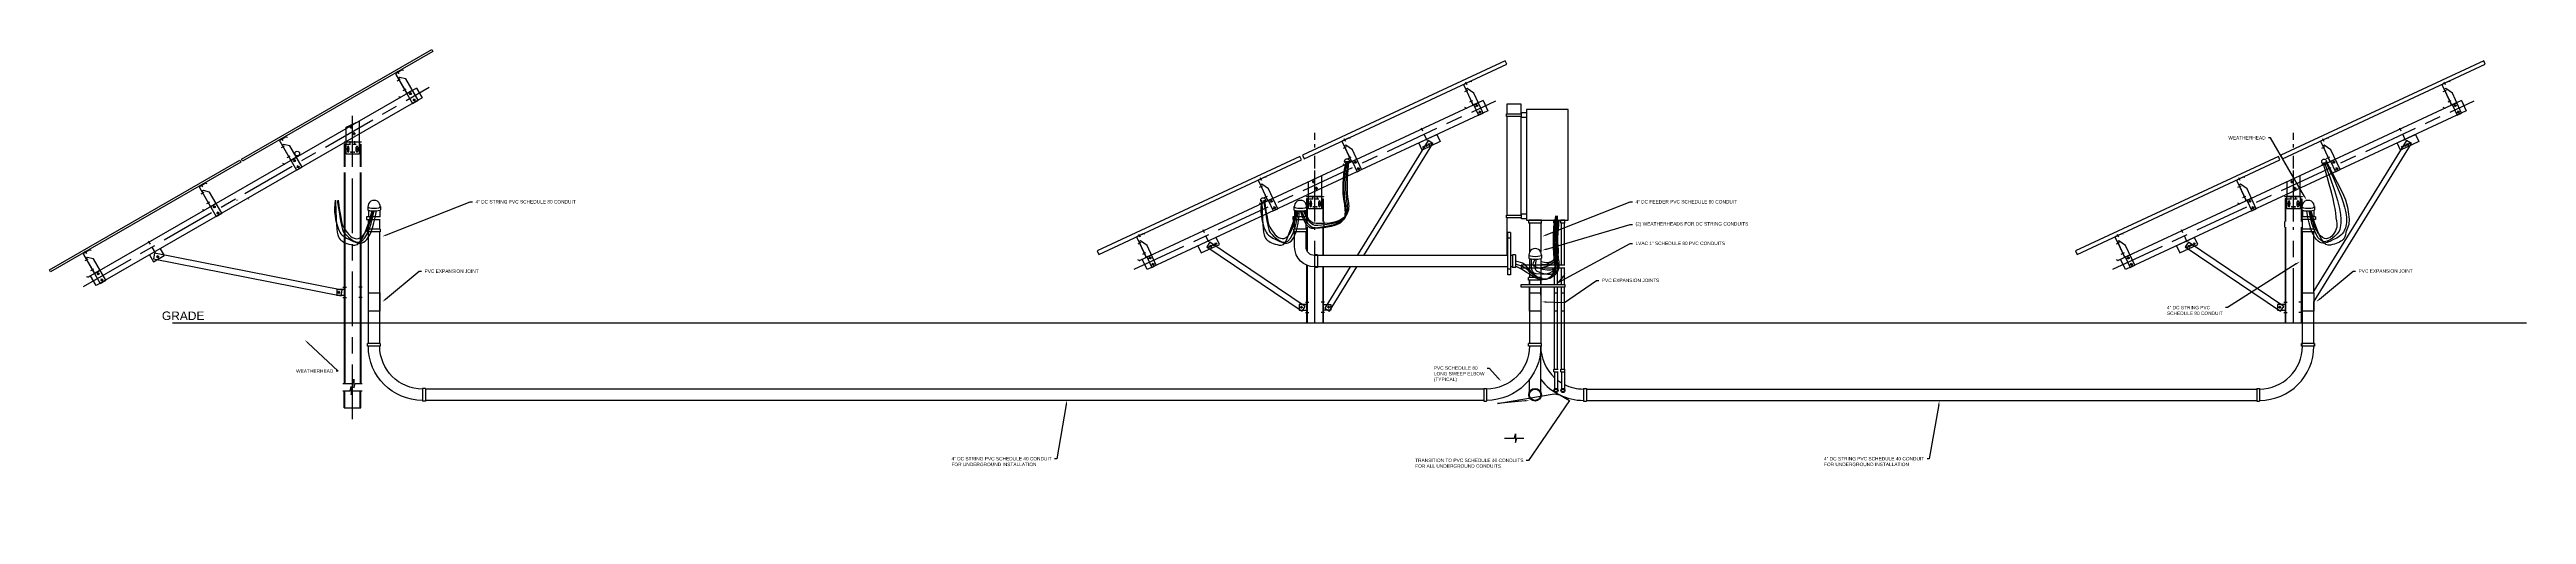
# Model space of a CAD drawing. Extents: x -272 to 283, y -41 to 246.
# Drawn here: x 56.6 to 129, y 48.5 to 62.1 of the extents above; entities that cross this region are included whole.
import ezdxf
from ezdxf import colors
from ezdxf.entities.mleader import LeaderData, LeaderLine
from ezdxf.math import Vec2, Vec3

# ---------------------------------------------------------------- set-up
doc = ezdxf.new("R2010")
doc.units = 0
doc.header["$MEASUREMENT"] = 0
for name, pattern in [('Center001', [0.034, 0.02, -0.004, 0.006, -0.004]), ('Center002', [0.068, 0.04, -0.008, 0.012, -0.008]), ('Center005', [0.17, 0.1, -0.02, 0.03, -0.02]), ('Center040', [1.36, 0.8, -0.16, 0.24, -0.16]), ('Dash005', [0.08, 0.05, -0.03]), ('Dash010', [0.16, 0.1, -0.06])]:
    doc.linetypes.add(name, pattern=pattern)
for name, color, linetype in [('CONDUIT', 4, 'Continuous'), ('E-ANNO-NOTE', 3, 'Continuous'), ('G-ANNO-TEXT', 1, 'Continuous'), ('GEN-001', 1, 'Continuous'), ('MODS', 2, 'Continuous'), ('MODULE', 3, 'Continuous'), ('RACK', 2, 'Continuous'), ('TEXT', 4, 'Continuous'), ('WIRE', 3, 'Continuous')]:
    doc.layers.add(name, color=color, linetype=linetype)
doc.styles.add('NEI-A', font='arial.ttf')

msp = doc.modelspace()

# ---------------------------------------------------------------- linework, layer by layer
at = {"layer": 'CONDUIT', "ltscale": 2}
for p, q in [((94.36138, 59.39244), (94.6255, 58.82602)), ((94.53902, 59.49826), (94.37145, 59.42013)), ((94.59417, 59.48468), (94.55495, 59.49896)), ((94.43193, 58.7195), (94.39271, 58.73378)), ((94.61543, 58.79834), (94.44786, 58.7202)), ((100.18412, 53.49113), (99.80913, 53.49113)), ((100.18412, 53.4078), (99.80913, 53.4078)), ((122.77365, 53.49113), (122.39866, 53.49113)), ((122.77365, 53.4078), (122.39866, 53.4078))]:
    msp.add_line(p, q, dxfattribs=at)
for points in [[(65.88147, 57.49467, -0.00654355), (65.8895, 57.49952, -0.00654355)], [(66.25173, 57.49952, -0.00654355), (66.25975, 57.49467)], [(92.9511, 57.49467, -0.00654355), (92.95913, 57.49952, -0.00654355)], [(93.32135, 57.49952, -0.00654355), (93.32938, 57.49467)], [(122.7702, 57.49952, -0.00654355), (122.77823, 57.49467)], [(99.20142, 55.73119), (93.55396, 55.73119, -0.41421356), (92.97065, 56.3145)], [(99.20142, 56.06451), (93.55396, 56.06451, -0.41421356), (93.30397, 56.3145)], [(99.81042, 56.08321, -0.00654355), (99.81844, 56.08806, -0.00654355)], [(100.18067, 56.08806, -0.00654355), (100.1887, 56.08321)], [(67.48429, 51.82453, -0.41421356), (65.90102, 53.4078)], [(67.48429, 52.15785, -0.41421356), (66.23434, 53.4078)], [(99.82996, 53.4078, -0.41421356), (98.58001, 52.15785)], [(100.16328, 53.4078, -0.41421356), (98.58001, 51.82453)]]:
    msp.add_lwpolyline(points, format="xyb", dxfattribs=at)
for points in [[(65.88147, 57.49467), (65.88147, 57.39489)], [(65.90102, 57.38757), (65.90102, 57.19171)], [(66.23434, 57.38572), (66.23434, 57.19172)], [(66.25975, 57.49467), (66.25975, 57.3949)], [(92.9511, 57.49467), (92.9511, 57.39489)], [(92.97065, 57.38757), (92.97065, 57.19171)], [(93.30397, 57.38572), (93.30397, 57.19172)], [(93.32938, 57.49467), (93.32938, 57.3949)], [(122.4195, 57.38757), (122.4195, 57.19171)], [(122.75282, 57.38572), (122.75282, 57.19172)], [(122.77823, 57.49467), (122.77823, 57.3949)], [(65.88019, 56.75199), (65.88019, 56.83532)], [(66.251, 56.83532), (65.88019, 56.83532)], [(66.251, 56.75199), (65.88019, 56.75199)], [(65.90102, 56.83532), (65.90102, 57.11497)], [(65.90102, 53.49113), (65.90102, 56.75199)], [(66.23434, 56.83532), (66.23434, 57.11499)], [(66.23434, 53.49113), (66.23434, 56.75199)], [(66.251, 56.83532), (66.251, 56.75199)], [(92.94981, 56.75199), (92.94981, 56.83532)], [(93.32063, 56.83532), (92.94981, 56.83532)], [(93.32063, 56.75199), (92.94981, 56.75199)], [(92.97065, 56.83532), (92.97065, 57.11497)], [(93.30397, 56.83532), (93.30397, 57.11499)], [(93.32063, 56.83532), (93.32063, 56.75199)], [(99.81121, 57.01401), (99.81121, 57.09734)], [(100.18203, 57.09734), (99.81121, 57.09734)], [(100.18203, 57.01401), (99.81121, 57.01401)], [(99.82996, 57.01401), (99.82996, 56.14696)], [(100.16328, 57.01401), (100.16328, 56.16079)], [(100.18203, 57.01401), (100.18203, 57.09734)], [(100.6671, 57.09734), (100.54627, 57.09734)], [(100.54627, 57.01401), (100.54627, 57.09734)], [(100.6671, 57.01401), (100.54627, 57.01401)], [(100.6671, 57.01401), (100.6671, 57.09734)], [(100.75043, 57.01401), (100.75043, 57.09734)], [(100.87126, 57.09734), (100.75043, 57.09734)], [(100.87126, 57.01401), (100.75043, 57.01401)], [(100.87126, 57.01401), (100.87126, 57.09734)], [(122.76948, 56.83532), (122.39866, 56.83532)], [(122.76948, 56.75199), (122.39866, 56.75199)], [(122.4195, 56.83532), (122.4195, 57.11497)], [(122.75282, 56.83532), (122.75282, 57.11499)], [(122.76948, 56.83532), (122.76948, 56.75199)], [(93.63729, 56.08118), (93.55396, 56.08118)], [(93.55396, 56.08118), (93.55396, 55.71036)], [(93.63729, 56.08118), (93.63729, 55.71036)], [(99.34104, 56.06451), (99.27815, 56.06451)], [(99.42437, 56.08118), (99.34104, 56.08118)], [(99.34104, 56.08118), (99.34104, 55.71036)], [(99.42437, 56.08118), (99.42437, 55.71036)], [(99.81042, 56.08321), (99.81042, 55.98342)], [(99.82996, 55.97611), (99.82996, 55.42385)], [(100.16328, 55.97426), (100.16328, 55.42385)], [(100.1887, 56.08321), (100.1887, 55.98343)], [(93.63729, 55.71036), (93.55396, 55.71036)], [(99.34104, 55.73119), (99.27815, 55.73119)], [(99.42437, 55.71036), (99.34104, 55.71036)], [(99.80913, 55.34052), (99.80913, 55.42385)], [(100.17995, 55.42385), (99.80913, 55.42385)], [(100.17995, 55.34052), (99.80913, 55.34052)], [(99.82996, 55.34052), (99.82996, 55.21411)], [(99.82996, 55.13738), (99.82996, 53.49113)], [(100.16328, 55.34052), (100.16328, 55.21411)], [(100.16328, 55.13738), (100.16328, 53.49113)], [(100.17995, 55.42385), (100.17995, 55.34052)], [(65.88019, 53.4078), (65.88019, 53.49113)], [(66.251, 53.49113), (65.88019, 53.49113)], [(66.251, 53.4078), (65.88019, 53.4078)], [(66.251, 53.49113), (66.251, 53.4078)], [(99.80913, 53.4078), (99.80913, 53.49113)], [(100.18412, 53.4078), (100.18412, 53.49113)], [(122.39866, 53.4078), (122.39866, 53.49113)], [(122.40283, 53.49113), (122.40283, 53.4078)], [(122.76948, 53.49113), (122.76948, 53.4078)], [(122.77365, 53.4078), (122.77365, 53.49113)], [(67.56762, 52.17452), (67.48429, 52.17452)], [(67.48429, 52.17452), (67.48429, 51.8037)], [(67.56762, 52.17452), (67.56762, 51.8037)], [(98.49668, 52.15785), (67.56762, 52.15785)], [(98.49668, 52.17452), (98.58001, 52.17452)], [(98.49668, 52.17452), (98.49668, 51.8037)], [(98.58001, 52.17452), (98.58001, 51.8037)], [(100.54627, 52.65783), (100.54627, 52.74116)], [(100.75043, 52.65783), (100.75043, 52.74116)], [(100.87126, 52.65783), (100.87126, 52.74116)], [(101.41308, 52.17452), (101.49641, 52.17452)], [(101.41308, 52.17452), (101.41308, 51.8037)], [(101.49641, 52.17452), (101.49641, 51.8037)], [(121.08622, 52.17452), (121.16955, 52.17452)], [(121.08622, 52.17452), (121.08622, 51.8037)], [(121.16955, 52.17452), (121.16955, 51.8037)], [(67.56762, 51.8037), (67.48429, 51.8037)], [(98.49668, 51.82453), (67.56762, 51.82453)], [(98.49668, 51.8037), (98.58001, 51.8037)], [(101.41308, 51.8037), (101.49641, 51.8037)], [(121.08622, 51.8037), (121.16955, 51.8037)]]:
    msp.add_lwpolyline(points, dxfattribs=at)
at = {"layer": 'CONDUIT', "linetype": 'ByBlock', "ltscale": 2, "flags": 128}
for points in [[(92.97065, 56.3145), (92.97065, 56.75199)], [(93.30397, 56.3145), (93.30397, 56.75199)], [(100.56502, 55.78025), (100.56502, 57.01401)], [(100.64835, 55.78025), (100.64835, 57.01401)], [(100.76918, 55.78024), (100.76918, 57.01401)], [(100.85251, 55.78024), (100.85251, 57.01401)], [(122.4195, 54.63465), (122.4195, 56.75199)], [(122.75282, 54.9747), (122.75282, 56.75199)], [(99.82996, 55.21411), (99.82996, 55.34052)], [(99.82996, 54.90304), (99.82996, 55.13738)], [(100.16328, 55.21411), (100.16328, 55.34052)], [(100.16328, 54.90304), (100.16328, 55.13738)], [(100.56502, 55.21411), (100.56502, 55.70351)], [(100.56502, 52.74116), (100.56502, 55.13738)], [(100.64835, 55.21411), (100.64835, 55.70351)], [(100.64835, 52.74116), (100.64835, 55.13738)], [(100.76918, 55.21411), (100.76918, 55.70351)], [(100.76918, 52.74116), (100.76918, 55.13738)], [(100.85251, 55.21411), (100.85251, 55.70351)], [(100.85251, 52.74116), (100.85251, 55.13738)], [(122.4195, 53.49113), (122.4195, 54.46799)], [(122.75282, 53.49113), (122.75282, 54.71176)], [(100.16314, 52.07448), (100.16328, 53.4078)], [(99.83397, 52.0745), (99.83397, 52.4412)], [(100.54627, 52.74116), (100.6671, 52.74116)], [(100.54627, 52.65783), (100.6671, 52.65783)], [(100.56502, 52.65783), (100.56502, 52.15994)], [(100.64835, 52.65783), (100.64835, 52.15994)], [(100.75043, 52.74116), (100.87126, 52.74116)], [(100.75043, 52.65783), (100.87126, 52.65783)], [(100.76918, 52.65783), (100.76918, 52.15994)], [(100.85251, 52.65783), (100.85251, 52.15994)], [(101.49641, 52.15785), (121.08622, 52.15785)], [(101.49641, 51.82453), (121.08622, 51.82453)]]:
    msp.add_lwpolyline(points, dxfattribs=at)
at = {"layer": 'CONDUIT', "linetype": 'ByBlock', "ltscale": 2}
for points in [[(65.90083, 54.97072), (66.23415, 54.97072), (66.23434, 54.43078), (65.90102, 54.43078)], [(99.82978, 54.9747), (100.1631, 54.9747), (100.16328, 54.43477), (99.82996, 54.43477)], [(122.41931, 54.9747), (122.75263, 54.9747), (122.75282, 54.43477), (122.4195, 54.43477)]]:
    msp.add_lwpolyline(points, close=True, dxfattribs=at)
for points in [[(100.56502, 54.9747), (100.64835, 54.9747)], [(100.64835, 54.43477), (100.56502, 54.43477)], [(100.76918, 54.9747), (100.85251, 54.9747)], [(100.85251, 54.43477), (100.76918, 54.43477)]]:
    msp.add_lwpolyline(points, dxfattribs=at)
at = {"layer": 'CONDUIT', "linetype": 'ByBlock', "ltscale": 2, "flags": 128}
for points in [[(100.16313, 53.38563), (100.16313, 53.4078, 0.2092558), (100.56502, 52.48956, 0.2092558)], [(121.16955, 52.15785, 0.41421356), (122.4195, 53.4078)], [(121.16955, 51.82453, 0.41421356), (122.75282, 53.4078)], [(100.16318, 52.43595, 0.23148168), (101.41308, 51.82453)], [(100.64835, 52.41908, 0.02930122), (100.76918, 52.33646, 0.02930122)], [(100.85251, 52.2906, 0.11679012), (101.41308, 52.15785)]]:
    msp.add_lwpolyline(points, format="xyb", dxfattribs=at)
at = {"layer": 'CONDUIT', "ltscale": 2}
for centre in [(63.82287, 59.04515), (94.50004, 58.82521), (123.05469, 58.81392), (92.04883, 57.68218)]:
    msp.add_circle(centre, 0.07017, dxfattribs=at)
at = {"layer": 'CONDUIT', "linetype": 'ByBlock', "ltscale": 2}
for centre, radius in [((99.99855, 51.98911), 0.18541), ((99.99855, 51.98911), 0.16458), ((100.60669, 52.11619), 0.06041), ((100.60669, 52.11619), 0.04167), ((100.81085, 52.11619), 0.06041), ((100.81085, 52.11619), 0.04167)]:
    msp.add_circle(centre, radius, dxfattribs=at)
at = {"layer": 'CONDUIT', "ltscale": 2}
for centre, radius, start, end in [((94.38026, 59.40125), 0.02083, 115, 205), ((94.54782, 59.47938), 0.02083, 70, 115), ((123.14113, 59.47938), 0.02083, 70, 115), ((94.60662, 58.81722), 0.02083, 295, 25), ((66.07061, 57.49467), 0.18118, 355.7109835, 184.2890165), ((93.14024, 57.49467), 0.18118, 355.7109835, 184.2890165), ((122.58909, 57.49467), 0.18118, 355.7109835, 184.2890165), ((99.99956, 56.08321), 0.18118, 355.7109835, 184.2890165)]:
    msp.add_arc(centre, radius, start, end, dxfattribs=at)
for centre in [(66.07061, 57.49467), (93.14024, 57.49467), (122.58909, 57.49467), (99.99956, 56.08321)]:
    msp.add_ellipse(centre, major_axis=(-0.18914, 0), ratio=0.24214006, start_param=0, end_param=3.14159265, dxfattribs=at)
for points in [[(65.88147, 57.39489), (65.88212, 57.39461), (65.88277, 57.39434), (65.88342, 57.39407), (65.88855, 57.39192), (65.89368, 57.39003), (65.91946, 57.38136), (65.94196, 57.37644), (65.99046, 57.3692), (66.01641, 57.36695), (66.07716, 57.36483), (66.11222, 57.36587), (66.17796, 57.37239), (66.20831, 57.37765), (66.2438, 57.38865), (66.25177, 57.39146), (66.25975, 57.3949)], [(92.9511, 57.39489), (92.95175, 57.39461), (92.9524, 57.39434), (92.95305, 57.39407), (92.95818, 57.39192), (92.96331, 57.39003), (92.98909, 57.38136), (93.01158, 57.37644), (93.06009, 57.3692), (93.08604, 57.36695), (93.14678, 57.36483), (93.18185, 57.36587), (93.24759, 57.37239), (93.27794, 57.37765), (93.31343, 57.38865), (93.3214, 57.39146), (93.32938, 57.3949)], [(122.39995, 57.39489), (122.4006, 57.39461), (122.40125, 57.39434), (122.4019, 57.39407), (122.40703, 57.39192), (122.41216, 57.39003), (122.43794, 57.38136), (122.46043, 57.37644), (122.50894, 57.3692), (122.53489, 57.36695), (122.59563, 57.36483), (122.6307, 57.36587), (122.69644, 57.37239), (122.72679, 57.37765), (122.76228, 57.38865), (122.77025, 57.39146), (122.77823, 57.3949)], [(99.81042, 55.98342), (99.81107, 55.98315), (99.81171, 55.98287), (99.81236, 55.9826), (99.8175, 55.98046), (99.82262, 55.97857), (99.84841, 55.96989), (99.8709, 55.96497), (99.91941, 55.95774), (99.94536, 55.95549), (100.0061, 55.95337), (100.04117, 55.9544), (100.1069, 55.96092), (100.13725, 55.96619), (100.17274, 55.97718), (100.18072, 55.97999), (100.1887, 55.98343)]]:
    msp.add_open_spline(points, degree=3, knots=[0.53104902, 0.53104902, 0.53104902, 0.53104902, 0.54341047, 0.54341047, 0.54341047, 0.6413763, 0.6413763, 1.03743734, 1.03743734, 1.43349838, 1.43349838, 1.94523153, 1.94523153, 2.45696468, 2.45696468, 2.61026461, 2.61026461, 2.61026461, 2.61026461], dxfattribs=at)
at = {"layer": 'E-ANNO-NOTE', "linetype": 'ByBlock', "ltscale": 2}
for p, q in [((122.8053, 57.19171), (122.39975, 57.19171)), ((122.8053, 57.19171), (122.8053, 57.11497)), ((93.82619, 57.05847), (93.82619, 56.89181)), ((121.89727, 57.05847), (121.89727, 56.89181)), ((122.8053, 57.11497), (122.39975, 57.11497))]:
    msp.add_line(p, q, dxfattribs=at)
at = {"layer": 'E-ANNO-NOTE', "ltscale": 2}
msp.add_line((60.17618, 54.09746), (128.96836, 54.09746), dxfattribs=at)
at = {"layer": 'GEN-001', "ltscale": 2}
msp.add_line((99.17303, 57.16884), (99.17303, 56.06451), dxfattribs=at)
for points in [[(99.58867, 60.21098), (99.58867, 60.48816), (99.17303, 60.48816), (99.17303, 60.21098)], [(99.17303, 60.13425), (99.17303, 57.24557)], [(99.58867, 57.24557), (99.58867, 60.13425)]]:
    msp.add_lwpolyline(points, dxfattribs=at)
at = {"layer": 'MODS', "ltscale": 2}
for centre in [(94.43906, 58.73908), (123.03236, 58.73908)]:
    msp.add_arc(centre, 0.02083, 250, 295, dxfattribs=at)
at = {"layer": 'MODULE', "ltscale": 2}
for p, q in [((99.12728, 61.75726), (93.20143, 58.99399)), ((93.24718, 58.89587), (99.17303, 61.65914)), ((99.17303, 61.65914), (99.12728, 61.75726)), ((127.72058, 61.75726), (121.79473, 58.99399)), ((121.84048, 58.89587), (127.76633, 61.65914)), ((127.76633, 61.65914), (127.72058, 61.75726)), ((93.1259, 58.95877), (87.20005, 56.1955)), ((87.24581, 56.09738), (93.17166, 58.86065)), ((93.17166, 58.86065), (93.1259, 58.95877)), ((93.20143, 58.99399), (93.24718, 58.89587)), ((121.71921, 58.95877), (115.79336, 56.1955)), ((115.83911, 56.09738), (121.76496, 58.86065)), ((121.76496, 58.86065), (121.71921, 58.95877)), ((121.79473, 58.99399), (121.84048, 58.89587)), ((87.20005, 56.1955), (87.24581, 56.09738)), ((115.79336, 56.1955), (115.83911, 56.09738))]:
    msp.add_line(p, q, dxfattribs=at)
for points in [[(62.19506, 58.87955), (67.75648, 62.09043), (67.78892, 62.03425), (62.2275, 58.82337)], [(56.58451, 55.64029), (62.14593, 58.85118), (62.17837, 58.795), (56.61695, 55.58411)]]:
    msp.add_lwpolyline(points, close=True, dxfattribs=at)
at = {"layer": 'RACK', "linetype": 'Center040', "ltscale": 2}
for p, q in [((57.57923, 55.16108), (67.6762, 60.98418)), ((65.43899, 58.65799), (65.43899, 60.15067)), ((88.28459, 55.66233), (98.84832, 60.58828)), ((116.8779, 55.66233), (127.44163, 60.58828)), ((65.43899, 51.27493), (65.43899, 58.49133)), ((93.56354, 57.05847), (93.56354, 58.55116)), ((122.15685, 57.05847), (122.15685, 58.55116)), ((93.56354, 54.09746), (93.56354, 56.89181)), ((122.15685, 54.09746), (122.15685, 56.89181))]:
    msp.add_line(p, q, dxfattribs=at)
at = {"layer": 'RACK', "ltscale": 2}
for p, q in [((67.3042, 60.96203), (57.71804, 55.43352)), ((66.7031, 61.36087), (67.01533, 60.81948)), ((66.8709, 61.4817), (66.71074, 61.38933)), ((66.81537, 61.2693), (66.77301, 61.24487)), ((66.77301, 61.24487), (67.19452, 60.51399)), ((66.99914, 61.22806), (66.81537, 61.2693)), ((66.92703, 61.47295), (66.88671, 61.48377)), ((67.35694, 60.60766), (66.99914, 61.22806)), ((67.02279, 60.81176), (67.04084, 60.82217)), ((67.04312, 60.81988), (67.168, 60.8919)), ((67.05041, 60.80724), (67.04312, 60.81988)), ((67.17529, 60.87926), (67.05041, 60.80724)), ((67.168, 60.8919), (67.17529, 60.87926)), ((67.3042, 60.96203), (67.47072, 60.67328)), ((97.91154, 61.04791), (98.17566, 60.48149)), ((98.08918, 61.15373), (97.92161, 61.07559)), ((98.01544, 60.94695), (97.97112, 60.92628)), ((97.97112, 60.92628), (98.18242, 60.47315)), ((98.21026, 60.80781), (98.01544, 60.94695)), ((98.14433, 61.14015), (98.10511, 61.15443)), ((98.47874, 60.23205), (98.21026, 60.80781)), ((126.50484, 61.04791), (126.76897, 60.48149)), ((126.68248, 61.15373), (126.51492, 61.07559)), ((126.60874, 60.94695), (126.56443, 60.92628)), ((126.56443, 60.92628), (126.77573, 60.47315)), ((126.80356, 60.80781), (126.60874, 60.94695)), ((126.73764, 61.14015), (126.69841, 61.15443)), ((127.07204, 60.23205), (126.80356, 60.80781)), ((67.47072, 60.67328), (57.95124, 55.18323)), ((66.83172, 60.69659), (66.79141, 60.70741)), ((67.19452, 60.51399), (67.35694, 60.60766)), ((98.4758, 60.59846), (88.44649, 55.92171)), ((98.61666, 60.29637), (88.65712, 55.65215)), ((97.98209, 60.37497), (97.94287, 60.38925)), ((98.18242, 60.47315), (98.2013, 60.48195)), ((98.2013, 60.48195), (98.34657, 60.17042)), ((98.20338, 60.47947), (98.33403, 60.5404)), ((98.20954, 60.46626), (98.20338, 60.47947)), ((98.3402, 60.52718), (98.20954, 60.46626)), ((98.33403, 60.5404), (98.3402, 60.52718)), ((98.34657, 60.17042), (98.47874, 60.23205)), ((98.4758, 60.59846), (98.61666, 60.29637)), ((127.0691, 60.59846), (117.03979, 55.92171)), ((127.20997, 60.29637), (117.25042, 55.65215)), ((126.57539, 60.37497), (126.53617, 60.38925)), ((126.77573, 60.47315), (126.79461, 60.48195)), ((126.79461, 60.48195), (126.93988, 60.17042)), ((126.79669, 60.47947), (126.92734, 60.5404)), ((126.80285, 60.46626), (126.79669, 60.47947)), ((126.9335, 60.52718), (126.80285, 60.46626)), ((126.92734, 60.5404), (126.9335, 60.52718)), ((126.93988, 60.17042), (127.07204, 60.23205)), ((127.0691, 60.59846), (127.20997, 60.29637)), ((63.30981, 59.4039), (63.62204, 58.86251)), ((63.47761, 59.52472), (63.31745, 59.43236)), ((63.53373, 59.51597), (63.49342, 59.5268)), ((65.19192, 59.39122), (65.6919, 59.39122)), ((65.6919, 59.37997), (65.19192, 59.37997)), ((65.24921, 59.02666), (65.24921, 59.37997)), ((65.25441, 59.82128), (65.6294, 59.99614)), ((65.25441, 59.39122), (65.25441, 59.82128)), ((65.6294, 59.99614), (65.6294, 59.39122)), ((65.63461, 59.37997), (65.63461, 59.02666)), ((65.6919, 59.39122), (65.6919, 59.37997)), ((93.56354, 59.44409), (93.56354, 59.65202)), ((96.86992, 59.4253), (94.79778, 56.06451)), ((96.60011, 59.35603), (97.12877, 59.60255)), ((96.69696, 59.14835), (96.60011, 59.35603)), ((97.22562, 59.39486), (96.69696, 59.14835)), ((97.01178, 59.33784), (96.86992, 59.4253)), ((97.12877, 59.60255), (97.22562, 59.39486)), ((122.15685, 59.44409), (122.15685, 59.65202)), ((125.46322, 59.4253), (122.75282, 55.02932)), ((122.95468, 59.39244), (123.21881, 58.82602)), ((123.13232, 59.49826), (122.96476, 59.42013)), ((123.18748, 59.48468), (123.14825, 59.49896)), ((125.19342, 59.35603), (125.72208, 59.60255)), ((125.29026, 59.14835), (125.19342, 59.35603)), ((125.81892, 59.39486), (125.29026, 59.14835)), ((125.60508, 59.33784), (125.46322, 59.4253)), ((125.72208, 59.60255), (125.81892, 59.39486)), ((63.42207, 59.31233), (63.37971, 59.2879)), ((63.37971, 59.2879), (63.80123, 58.55702)), ((63.43843, 58.73961), (63.39812, 58.75043)), ((63.60585, 59.27109), (63.42207, 59.31233)), ((63.96364, 58.65069), (63.60585, 59.27109)), ((63.64983, 58.8629), (63.77471, 58.93492)), ((63.65711, 58.85027), (63.64983, 58.8629)), ((63.78199, 58.92229), (63.65711, 58.85027)), ((63.77471, 58.93492), (63.78199, 58.92229)), ((63.80123, 58.55702), (63.96364, 58.65069)), ((65.24921, 59.31737), (65.19608, 59.31737)), ((65.19608, 59.31737), (65.19608, 58.65799)), ((65.21225, 59.31737), (65.21225, 58.65799)), ((65.63461, 59.02666), (65.24921, 59.02666)), ((65.28827, 59.23498), (65.28827, 59.11519)), ((65.33514, 59.11519), (65.33514, 59.23498)), ((65.54867, 59.11519), (65.54867, 59.23498)), ((65.59555, 59.23498), (65.59555, 59.11519)), ((65.62877, 59.31737), (65.6819, 59.31737)), ((65.66573, 59.31737), (65.66573, 58.65799)), ((65.6819, 59.31737), (65.6819, 58.65799)), ((93.56354, 59.22534), (93.56354, 59.3191)), ((93.56354, 58.61365), (93.56354, 58.98089)), ((94.46528, 59.29148), (94.42096, 59.27082)), ((94.42096, 59.27082), (94.63227, 58.81768)), ((94.6601, 59.15234), (94.46528, 59.29148)), ((94.63227, 58.81768), (94.65115, 58.82649)), ((94.65115, 58.82649), (94.79642, 58.51496)), ((94.65322, 58.82401), (94.78388, 58.88493)), ((94.65939, 58.81079), (94.65322, 58.82401)), ((94.79004, 58.87172), (94.65939, 58.81079)), ((94.92858, 58.57659), (94.6601, 59.15234)), ((94.78388, 58.88493), (94.79004, 58.87172)), ((94.99357, 56.06451), (97.01178, 59.33784)), ((122.15685, 59.22534), (122.15685, 59.3191)), ((122.15685, 58.61365), (122.15685, 58.98089)), ((122.75272, 54.71161), (125.60508, 59.33784)), ((123.02524, 58.7195), (122.98601, 58.73378)), ((123.05859, 59.29148), (123.01427, 59.27082)), ((123.01427, 59.27082), (123.22557, 58.81768)), ((123.2534, 59.15234), (123.05859, 59.29148)), ((123.22557, 58.81768), (123.24445, 58.82649)), ((123.24445, 58.82649), (123.38972, 58.51496)), ((123.24653, 58.82401), (123.37718, 58.88493)), ((123.25269, 58.81079), (123.24653, 58.82401)), ((123.24885, 58.81705), (123.38102, 58.87868)), ((123.38334, 58.87172), (123.25269, 58.81079)), ((123.52188, 58.57659), (123.2534, 59.15234)), ((123.37718, 58.88493), (123.38334, 58.87172)), ((60.9669, 58.0527), (61.27913, 57.51131)), ((61.1347, 58.17353), (60.97454, 58.08116)), ((61.07916, 57.96113), (61.03681, 57.9367)), ((61.03681, 57.9367), (61.45832, 57.20582)), ((61.26294, 57.91989), (61.07916, 57.96113)), ((61.19082, 58.16478), (61.15051, 58.1756)), ((61.62074, 57.29949), (61.26294, 57.91989)), ((65.19608, 58.49133), (65.19608, 52.31655)), ((65.21225, 58.49133), (65.21225, 52.31655)), ((65.66573, 58.49133), (65.66573, 52.31655)), ((65.6819, 58.49133), (65.6819, 52.31655)), ((91.91016, 58.24942), (92.17429, 57.683)), ((92.08781, 58.35524), (91.92024, 58.27711)), ((92.01407, 58.14846), (91.96975, 58.1278)), ((91.96975, 58.1278), (92.18105, 57.67466)), ((92.20888, 58.00932), (92.01407, 58.14846)), ((92.14296, 58.34166), (92.10373, 58.35594)), ((92.47737, 57.43356), (92.20888, 58.00932)), ((93.37896, 57.79171), (93.37896, 58.22177)), ((93.75395, 58.39662), (93.75395, 57.79171)), ((94.79642, 58.51496), (94.92858, 58.57659)), ((120.50347, 58.24942), (120.76759, 57.683)), ((120.68111, 58.35524), (120.51354, 58.27711)), ((120.60737, 58.14846), (120.56306, 58.1278)), ((120.56306, 58.1278), (120.77436, 57.67466)), ((120.80219, 58.00932), (120.60737, 58.14846)), ((120.73626, 58.34166), (120.69704, 58.35594)), ((121.07067, 57.43356), (120.80219, 58.00932)), ((121.97227, 57.79171), (121.97227, 58.22177)), ((122.34725, 58.39662), (122.34725, 57.79171)), ((123.38972, 58.51496), (123.52188, 58.57659)), ((61.09552, 57.38842), (61.05521, 57.39924)), ((61.30692, 57.51171), (61.4318, 57.58373)), ((61.31421, 57.49907), (61.30692, 57.51171)), ((61.43909, 57.5711), (61.31421, 57.49907)), ((61.4318, 57.58373), (61.43909, 57.5711)), ((61.45832, 57.20582), (61.62074, 57.29949)), ((62.05336, 57.68779), (62.05434, 57.67659)), ((62.40856, 57.70741), (62.40759, 57.71862)), ((91.98072, 57.57648), (91.94149, 57.59076)), ((92.16421, 57.65532), (91.99665, 57.57718)), ((92.18105, 57.67466), (92.19993, 57.68347)), ((92.19993, 57.68347), (92.3452, 57.37194)), ((92.20201, 57.68099), (92.33266, 57.74191)), ((92.20817, 57.66777), (92.20201, 57.68099)), ((92.33882, 57.7287), (92.20817, 57.66777)), ((92.33266, 57.74191), (92.33882, 57.7287)), ((92.3452, 57.37194), (92.47737, 57.43356)), ((93.31647, 57.78046), (93.31647, 57.79171)), ((93.31647, 57.79171), (93.81645, 57.79171)), ((93.81645, 57.78046), (93.31647, 57.78046)), ((93.37376, 57.71786), (93.32063, 57.71786)), ((93.32063, 57.71786), (93.32063, 57.05847)), ((93.3368, 57.71786), (93.3368, 57.05847)), ((93.37376, 57.42714), (93.37376, 57.78046)), ((93.75916, 57.42714), (93.37376, 57.42714)), ((93.75395, 57.79171), (93.37896, 57.79171)), ((93.41282, 57.63546), (93.41282, 57.51568)), ((93.45969, 57.51568), (93.45969, 57.63546)), ((93.67322, 57.51568), (93.67322, 57.63546)), ((93.7201, 57.63546), (93.7201, 57.51568)), ((93.75332, 57.71786), (93.80645, 57.71786)), ((93.75916, 57.78046), (93.75916, 57.42714)), ((93.79028, 57.71786), (93.79028, 57.05847)), ((93.80645, 57.71786), (93.80645, 57.05847)), ((93.81645, 57.79171), (93.81645, 57.78046)), ((120.57402, 57.57648), (120.5348, 57.59076)), ((120.77436, 57.67466), (120.79324, 57.68347)), ((120.79324, 57.68347), (120.93851, 57.37194)), ((120.79531, 57.68099), (120.92597, 57.74191)), ((120.80148, 57.66777), (120.79531, 57.68099)), ((120.93213, 57.7287), (120.80148, 57.66777)), ((120.92597, 57.74191), (120.93213, 57.7287)), ((120.93851, 57.37194), (121.07067, 57.43356)), ((121.90977, 57.78046), (121.90977, 57.79171)), ((121.90977, 57.79171), (122.40975, 57.79171)), ((122.40975, 57.78046), (121.90977, 57.78046)), ((121.96706, 57.71786), (121.91394, 57.71786)), ((121.91394, 57.71786), (121.91394, 57.05847)), ((121.9301, 57.71786), (121.9301, 57.05847)), ((121.96706, 57.42714), (121.96706, 57.78046)), ((122.35246, 57.42714), (121.96706, 57.42714)), ((122.34725, 57.79171), (121.97227, 57.79171)), ((122.00612, 57.63546), (122.00612, 57.51568)), ((122.053, 57.51568), (122.053, 57.63546)), ((122.26653, 57.51568), (122.26653, 57.63546)), ((122.3134, 57.63546), (122.3134, 57.51568)), ((122.34663, 57.71786), (122.39975, 57.71786)), ((122.35246, 57.78046), (122.35246, 57.42714)), ((122.38359, 57.71786), (122.38359, 57.05847)), ((122.39975, 57.71786), (122.39975, 57.05847)), ((122.40975, 57.79171), (122.40975, 57.78046)), ((88.36, 56.59396), (88.62413, 56.02754)), ((88.53765, 56.69978), (88.37008, 56.62164)), ((88.46391, 56.493), (88.41959, 56.47233)), ((88.41959, 56.47233), (88.63089, 56.0192)), ((88.65873, 56.35386), (88.46391, 56.493)), ((88.5928, 56.6862), (88.55358, 56.70047)), ((90.77051, 56.3848), (90.67367, 56.59249)), ((93.32063, 56.89181), (93.32063, 56.22475)), ((93.3368, 56.89181), (93.3368, 56.19066)), ((93.79028, 56.89181), (93.79028, 56.06451)), ((93.80645, 56.89181), (93.80645, 56.06451)), ((116.95331, 56.59396), (117.21744, 56.02754)), ((117.13095, 56.69978), (116.96339, 56.62164)), ((117.05721, 56.493), (117.0129, 56.47233)), ((117.0129, 56.47233), (117.2242, 56.0192)), ((117.25203, 56.35386), (117.05721, 56.493)), ((117.1861, 56.6862), (117.14688, 56.70047)), ((119.26697, 56.59249), (118.73831, 56.34597)), ((119.36382, 56.3848), (119.26697, 56.59249)), ((121.91394, 56.89181), (121.91394, 54.09746)), ((121.9301, 56.89181), (121.9301, 54.09746)), ((122.38359, 56.89181), (122.38359, 54.09746)), ((122.39975, 56.89181), (122.39975, 54.09746)), ((57.57361, 56.09573), (57.88584, 55.55434)), ((57.74141, 56.21655), (57.58124, 56.12419)), ((57.68587, 56.00416), (57.64351, 55.97973)), ((57.64351, 55.97973), (58.06502, 55.24885)), ((57.86965, 55.96292), (57.68587, 56.00416)), ((57.79753, 56.20781), (57.75722, 56.21863)), ((58.22744, 55.34252), (57.86965, 55.96292)), ((59.87869, 56.29482), (59.37339, 56.00341)), ((59.50538, 56.07953), (59.61987, 55.88102)), ((59.61987, 55.88102), (59.93336, 56.06182)), ((59.62415, 55.96445), (65.10555, 54.88775)), ((65.13767, 55.05129), (59.65627, 56.12799)), ((59.81888, 56.26033), (59.93336, 56.06182)), ((88.43056, 55.92102), (88.39134, 55.93529)), ((88.65712, 55.65215), (88.51625, 55.95424)), ((88.63089, 56.0192), (88.64977, 56.028)), ((88.64977, 56.028), (88.79504, 55.71647)), ((88.65185, 56.02552), (88.7825, 56.08645)), ((88.65801, 56.0123), (88.65185, 56.02552)), ((88.78867, 56.07323), (88.65801, 56.0123)), ((88.92721, 55.7781), (88.65873, 56.35386)), ((88.7825, 56.08645), (88.78867, 56.07323)), ((88.79504, 55.71647), (88.92721, 55.7781)), ((90.14501, 56.34597), (90.24186, 56.13828)), ((90.24186, 56.13828), (90.77051, 56.3848)), ((90.49502, 56.45147), (90.40186, 56.31328)), ((90.40186, 56.31328), (93.1869, 54.43564)), ((93.28007, 54.57383), (90.49502, 56.45147)), ((93.32063, 55.77989), (93.32063, 54.09746)), ((93.3368, 55.77312), (93.3368, 54.09746)), ((117.02386, 55.92102), (116.98464, 55.93529)), ((117.25042, 55.65215), (117.10955, 55.95424)), ((117.2242, 56.0192), (117.24308, 56.028)), ((117.24308, 56.028), (117.38835, 55.71647)), ((117.24515, 56.02552), (117.37581, 56.08645)), ((117.25132, 56.0123), (117.24515, 56.02552)), ((117.38197, 56.07323), (117.25132, 56.0123)), ((117.52051, 55.7781), (117.25203, 56.35386)), ((117.37581, 56.08645), (117.38197, 56.07323)), ((117.38835, 55.71647), (117.52051, 55.7781)), ((118.73831, 56.34597), (118.83516, 56.13828)), ((118.83516, 56.13828), (119.36382, 56.3848)), ((119.08833, 56.45147), (118.99516, 56.31328)), ((118.99516, 56.31328), (121.78021, 54.43564)), ((121.87337, 54.57383), (119.08833, 56.45147)), ((57.70223, 55.43144), (57.66191, 55.44227)), ((57.95124, 55.18323), (57.78472, 55.47197)), ((57.91363, 55.55473), (58.03851, 55.62676)), ((57.92091, 55.5421), (57.91363, 55.55473)), ((58.04579, 55.61412), (57.92091, 55.5421)), ((58.03851, 55.62676), (58.04579, 55.61412)), ((58.06502, 55.24885), (58.22744, 55.34252)), ((65.19608, 55.06891), (64.97734, 55.06891)), ((64.97734, 55.06891), (64.97734, 54.90225)), ((65.10555, 54.88775), (65.13767, 55.05129)), ((93.79028, 55.73119), (93.79028, 54.09746)), ((93.80645, 55.73119), (93.80645, 54.09746)), ((94.59226, 55.73119), (93.84803, 54.52412)), ((93.98989, 54.43665), (94.78806, 55.73119)), ((64.97734, 54.90225), (65.19608, 54.90225)), ((93.32063, 54.63465), (93.10189, 54.63465)), ((93.10189, 54.63465), (93.10189, 54.46799)), ((93.10189, 54.46799), (93.32063, 54.46799)), ((93.1869, 54.43564), (93.28007, 54.57383)), ((93.80645, 54.63465), (94.02519, 54.63465)), ((94.02519, 54.46799), (93.80645, 54.46799)), ((93.84803, 54.52412), (93.98989, 54.43665)), ((94.02519, 54.63465), (94.02519, 54.46799)), ((121.91394, 54.63465), (121.6952, 54.63465)), ((121.6952, 54.63465), (121.6952, 54.46799)), ((121.6952, 54.46799), (121.91394, 54.46799)), ((121.78021, 54.43564), (121.87337, 54.57383)), ((122.39975, 54.63465), (122.4195, 54.63465)), ((122.4195, 54.46799), (122.39975, 54.46799)), ((65.15442, 52.31655), (65.44941, 52.31655)), ((65.36608, 52.10823), (65.39733, 52.23322)), ((65.39733, 52.23322), (65.39733, 51.98323)), ((65.44941, 52.31655), (65.48066, 52.44155)), ((65.48066, 52.44155), (65.48066, 52.19156)), ((65.48066, 52.19156), (65.5119, 52.31655)), ((65.5119, 52.31655), (65.72356, 52.31655)), ((65.15442, 52.10823), (65.36608, 52.10823)), ((65.19608, 51.60825), (65.19608, 52.10823)), ((65.19608, 51.60825), (65.6819, 51.60825)), ((65.21225, 51.60825), (65.21225, 52.10823)), ((65.39733, 51.98323), (65.42857, 52.10823)), ((65.42857, 52.10823), (65.72356, 52.10823)), ((65.66573, 51.60825), (65.66573, 52.10823)), ((65.6819, 51.60825), (65.6819, 52.10823))]:
    msp.add_line(p, q, dxfattribs=at)
at = {"layer": 'RACK', "linetype": 'Center002', "ltscale": 2}
for p, q in [((66.83067, 61.21801), (66.71637, 61.15209)), ((66.75966, 61.4449), (66.79262, 61.38775)), ((66.99719, 60.92926), (66.8829, 60.86335)), ((67.10434, 60.77462), (67.17652, 60.81625)), ((67.16124, 60.75934), (67.11961, 60.83152)), ((98.02624, 60.89452), (97.90666, 60.83876)), ((97.97517, 61.12672), (98.00305, 61.06693)), ((126.61954, 60.89452), (126.49996, 60.83876)), ((126.56847, 61.12672), (126.59635, 61.06693)), ((67.20841, 60.59415), (67.2806, 60.63578)), ((67.26532, 60.57887), (67.22369, 60.65106)), ((98.1671, 60.59243), (98.04753, 60.53667)), ((98.26044, 60.42908), (98.33596, 60.46429)), ((98.31581, 60.40892), (98.28059, 60.48445)), ((98.34848, 60.24027), (98.424, 60.27549)), ((98.40385, 60.22012), (98.36863, 60.29564)), ((126.76041, 60.59243), (126.64083, 60.53667)), ((126.85374, 60.42908), (126.92927, 60.46429)), ((126.90911, 60.40892), (126.8739, 60.48445)), ((126.94179, 60.24027), (127.01731, 60.27549)), ((126.99716, 60.22012), (126.96194, 60.29564)), ((63.36637, 59.48793), (63.39933, 59.43078)), ((65.35622, 59.81922), (65.43955, 59.81922)), ((65.3742, 59.30362), (65.3742, 59.43556)), ((65.39789, 59.77756), (65.39789, 59.86089)), ((65.44426, 59.63042), (65.52759, 59.63042)), ((65.48593, 59.58876), (65.48593, 59.67209)), ((65.50961, 59.30362), (65.50961, 59.43556)), ((94.42501, 59.47125), (94.45289, 59.41146)), ((123.01831, 59.47125), (123.04619, 59.41146)), ((63.43737, 59.26103), (63.32308, 59.19512)), ((63.6039, 58.97229), (63.4896, 58.90638)), ((63.71104, 58.81764), (63.78323, 58.85927)), ((63.76795, 58.80237), (63.72632, 58.87455)), ((63.81512, 58.63718), (63.8873, 58.67881)), ((63.87203, 58.6219), (63.8304, 58.69409)), ((65.35337, 59.17509), (65.27004, 59.17509)), ((65.3117, 59.13342), (65.3117, 59.21675)), ((65.53045, 59.17509), (65.61378, 59.17509)), ((65.57211, 59.13342), (65.57211, 59.21675)), ((94.47608, 59.23905), (94.3565, 59.18329)), ((94.61695, 58.93696), (94.49737, 58.8812)), ((94.71028, 58.77361), (94.7858, 58.80883)), ((94.76565, 58.75346), (94.73043, 58.82898)), ((94.85369, 58.56465), (94.81848, 58.64017)), ((96.85935, 59.29303), (96.93488, 59.32825)), ((96.87951, 59.3484), (96.91472, 59.27288)), ((123.06938, 59.23905), (122.94981, 59.18329)), ((123.21025, 58.93696), (123.09067, 58.8812)), ((123.30359, 58.77361), (123.37911, 58.80883)), ((123.35896, 58.75346), (123.32374, 58.82898)), ((123.447, 58.56465), (123.41178, 58.64017)), ((125.45266, 59.29303), (125.52818, 59.32825)), ((125.47281, 59.3484), (125.50803, 59.27288)), ((61.09447, 57.90984), (60.98017, 57.84392)), ((61.02346, 58.13673), (61.05642, 58.07959)), ((92.02486, 58.09603), (91.90529, 58.04027)), ((91.97379, 58.32823), (92.00167, 58.26844)), ((93.48077, 58.2197), (93.5641, 58.2197)), ((93.52244, 58.17804), (93.52244, 58.26137)), ((93.56881, 58.03091), (93.65214, 58.03091)), ((93.61048, 57.98924), (93.61048, 58.07257)), ((94.79832, 58.5848), (94.87385, 58.62002)), ((120.61817, 58.09603), (120.49859, 58.04027)), ((120.5671, 58.32823), (120.59498, 58.26844)), ((122.07408, 58.2197), (122.15741, 58.2197)), ((122.11574, 58.17804), (122.11574, 58.26137)), ((122.16212, 58.03091), (122.24545, 58.03091)), ((122.20378, 57.98924), (122.20378, 58.07257)), ((123.39163, 58.5848), (123.46715, 58.62002)), ((61.26099, 57.62109), (61.1467, 57.55518)), ((61.36813, 57.46645), (61.44032, 57.50808)), ((61.42504, 57.45117), (61.38341, 57.52336)), ((61.47221, 57.28598), (61.5444, 57.32761)), ((61.52912, 57.27071), (61.48749, 57.34289)), ((92.16573, 57.79394), (92.04615, 57.73818)), ((92.25907, 57.63059), (92.33459, 57.66581)), ((92.31444, 57.61044), (92.27922, 57.68596)), ((92.34711, 57.44178), (92.42263, 57.477)), ((92.40248, 57.42163), (92.36726, 57.49715)), ((93.47792, 57.57557), (93.39459, 57.57557)), ((93.43625, 57.53391), (93.43625, 57.61724)), ((93.49875, 57.7041), (93.49875, 57.83604)), ((93.63416, 57.7041), (93.63416, 57.83604)), ((93.65499, 57.57557), (93.73832, 57.57557)), ((93.69666, 57.53391), (93.69666, 57.61724)), ((120.75904, 57.79394), (120.63946, 57.73818)), ((120.85237, 57.63059), (120.92789, 57.66581)), ((120.90774, 57.61044), (120.87252, 57.68596)), ((120.94041, 57.44178), (121.01594, 57.477)), ((120.99578, 57.42163), (120.96057, 57.49715)), ((122.07122, 57.57557), (121.98789, 57.57557)), ((122.02956, 57.53391), (122.02956, 57.61724)), ((122.09206, 57.7041), (122.09206, 57.83604)), ((122.22747, 57.7041), (122.22747, 57.83604)), ((122.2483, 57.57557), (122.33163, 57.57557)), ((122.28996, 57.53391), (122.28996, 57.61724)), ((88.42364, 56.67276), (88.45152, 56.61298)), ((117.01694, 56.67276), (117.04482, 56.61298)), ((57.70117, 55.95286), (57.58688, 55.88695)), ((57.63017, 56.17976), (57.66312, 56.12261)), ((59.78148, 56.04638), (59.7093, 56.00474)), ((59.72458, 56.06165), (59.76621, 55.98947)), ((88.47471, 56.44057), (88.35513, 56.38481)), ((88.61557, 56.13848), (88.496, 56.08272)), ((88.70891, 55.97512), (88.78443, 56.01034)), ((88.76428, 55.95497), (88.72906, 56.03049)), ((88.79695, 55.78632), (88.87247, 55.82153)), ((88.85232, 55.76616), (88.8171, 55.84169)), ((90.55529, 56.3534), (90.47977, 56.31818)), ((90.49993, 56.37355), (90.53514, 56.29803)), ((117.06801, 56.44057), (116.94843, 56.38481)), ((117.20888, 56.13848), (117.0893, 56.08272)), ((117.30221, 55.97512), (117.37774, 56.01034)), ((117.35758, 55.95497), (117.32237, 56.03049)), ((117.39026, 55.78632), (117.46578, 55.82153)), ((117.44563, 55.76616), (117.41041, 55.84169)), ((119.1486, 56.3534), (119.07308, 56.31818)), ((119.09323, 56.37355), (119.12845, 56.29803)), ((57.86769, 55.66412), (57.7534, 55.59821)), ((57.97484, 55.50947), (58.04702, 55.5511)), ((58.03175, 55.4942), (57.99012, 55.56638)), ((58.07892, 55.32901), (58.1511, 55.37064)), ((58.13582, 55.31373), (58.09419, 55.38592)), ((65.03984, 55.02724), (65.03984, 54.94391)), ((65.15956, 55.13661), (65.2915, 55.13661)), ((65.71842, 55.13661), (65.58648, 55.13661)), ((64.99817, 54.98558), (65.0815, 54.98558)), ((65.15956, 54.83454), (65.2915, 54.83454)), ((65.71842, 54.83454), (65.58648, 54.83454)), ((93.12272, 54.55132), (93.20605, 54.55132)), ((93.16439, 54.59298), (93.16439, 54.50965)), ((93.28411, 54.70235), (93.41605, 54.70235)), ((93.28411, 54.40028), (93.41605, 54.40028)), ((93.84297, 54.70235), (93.71103, 54.70235)), ((93.84297, 54.40028), (93.71103, 54.40028)), ((94.00436, 54.55132), (93.92103, 54.55132)), ((93.96269, 54.59298), (93.96269, 54.50965)), ((121.71603, 54.55132), (121.79936, 54.55132)), ((121.75769, 54.59298), (121.75769, 54.50965)), ((121.87741, 54.70235), (122.00935, 54.70235)), ((121.87741, 54.40028), (122.00935, 54.40028)), ((122.4195, 54.70235), (122.30434, 54.70235)), ((122.4195, 54.40028), (122.30434, 54.40028))]:
    msp.add_line(p, q, dxfattribs=at)
at = {"layer": 'RACK', "linetype": 'Center005', "ltscale": 2}
for p, q in [((66.79619, 61.38157), (66.75572, 61.45174)), ((98.00606, 61.06046), (97.97183, 61.13387)), ((126.59937, 61.06046), (126.56514, 61.13387)), ((63.40289, 59.4246), (63.36242, 59.49477)), ((94.45591, 59.40499), (94.42167, 59.47841)), ((96.84212, 59.42858), (96.65429, 59.83137)), ((123.04921, 59.40499), (123.01498, 59.47841)), ((125.43542, 59.42858), (125.2476, 59.83137)), ((61.05999, 58.0734), (61.01952, 58.14357)), ((92.00469, 58.26197), (91.97046, 58.33539)), ((120.598, 58.26197), (120.56376, 58.33539)), ((59.68038, 56.13829), (59.45835, 56.52328)), ((88.45453, 56.6065), (88.4203, 56.67992)), ((90.46254, 56.45373), (90.27471, 56.85652)), ((117.04784, 56.6065), (117.0136, 56.67992)), ((119.05584, 56.45373), (118.86802, 56.85652)), ((57.66669, 56.11643), (57.62622, 56.1866))]:
    msp.add_line(p, q, dxfattribs=at)
at = {"layer": 'RACK', "linetype": 'Dash010', "ltscale": 2}
for p, q in [((67.04604, 60.81314), (67.17237, 60.886)), ((98.20571, 60.47251), (98.33787, 60.53414)), ((126.79901, 60.47251), (126.93118, 60.53414)), ((63.65275, 58.85617), (63.77907, 58.92902)), ((94.65555, 58.81705), (94.78771, 58.87868)), ((61.30984, 57.50497), (61.43617, 57.57783)), ((92.20433, 57.67403), (92.3365, 57.73566)), ((120.79764, 57.67403), (120.9298, 57.73566)), ((88.65418, 56.01856), (88.78634, 56.08019)), ((117.24748, 56.01856), (117.37964, 56.08019)), ((57.91655, 55.548), (58.04287, 55.62086))]:
    msp.add_line(p, q, dxfattribs=at)
at = {"layer": 'RACK', "linetype": 'Dash005', "ltscale": 2}
for p, q in [((65.24921, 59.31737), (65.62877, 59.31737)), ((93.37376, 57.71786), (93.75332, 57.71786)), ((121.96706, 57.71786), (122.34663, 57.71786))]:
    msp.add_line(p, q, dxfattribs=at)
at = {"layer": 'RACK', "linetype": 'Center001', "ltscale": 2}
for p, q in [((65.37941, 59.08915), (65.42107, 59.08915)), ((65.40024, 59.06832), (65.40024, 59.10999)), ((65.46274, 59.08915), (65.5044, 59.08915)), ((65.48357, 59.06832), (65.48357, 59.10999)), ((93.50396, 57.48964), (93.54562, 57.48964)), ((93.52479, 57.4688), (93.52479, 57.51047)), ((93.58729, 57.48964), (93.62895, 57.48964)), ((93.60812, 57.4688), (93.60812, 57.51047)), ((122.09726, 57.48964), (122.13893, 57.48964)), ((122.1181, 57.4688), (122.1181, 57.51047)), ((122.18059, 57.48964), (122.22226, 57.48964)), ((122.20143, 57.4688), (122.20143, 57.51047))]:
    msp.add_line(p, q, dxfattribs=at)
at = {"layer": 'RACK', "ltscale": 2, "flags": 128}
msp.add_lwpolyline([(59.65627, 56.12799), (59.62415, 55.96445)], dxfattribs=at)
at = {"layer": 'RACK', "ltscale": 2}
for centre, radius in [((67.14043, 60.79543), 0.02344), ((67.24451, 60.61497), 0.02344), ((98.2982, 60.44668), 0.02344), ((98.38624, 60.25788), 0.02344), ((126.89151, 60.44668), 0.02344), ((126.97955, 60.25788), 0.02344), ((65.39789, 59.81922), 0.02344), ((65.48593, 59.63042), 0.02344), ((96.97264, 59.34586), 0.02344), ((125.56594, 59.34586), 0.02344), ((63.74713, 58.83846), 0.02344), ((63.85121, 58.65799), 0.02344), ((65.40024, 59.08915), 0.01042), ((65.48357, 59.08915), 0.01042), ((94.74804, 58.79122), 0.02344), ((96.74607, 59.24021), 0.02344), ((96.82159, 59.27542), 0.02344), ((96.89711, 59.31064), 0.02344), ((123.34135, 58.79122), 0.02344), ((125.33937, 59.24021), 0.02344), ((125.4149, 59.27542), 0.02344), ((125.49042, 59.31064), 0.02344), ((93.52244, 58.2197), 0.02344), ((93.61048, 58.03091), 0.02344), ((94.83609, 58.60241), 0.02344), ((122.11574, 58.2197), 0.02344), ((122.20378, 58.03091), 0.02344), ((123.42939, 58.60241), 0.02344), ((61.40423, 57.48726), 0.02344), ((61.5083, 57.3068), 0.02344), ((92.29683, 57.6482), 0.02344), ((92.38487, 57.45939), 0.02344), ((93.52479, 57.48964), 0.01042), ((93.60812, 57.48964), 0.01042), ((120.89013, 57.6482), 0.02344), ((120.97818, 57.45939), 0.02344), ((122.1181, 57.48964), 0.01042), ((122.20143, 57.48964), 0.01042), ((59.74539, 56.02556), 0.02344), ((88.74667, 55.99273), 0.02344), ((88.83471, 55.80393), 0.02344), ((90.44201, 56.30057), 0.02344), ((90.51753, 56.33579), 0.02344), ((90.59306, 56.37101), 0.02344), ((90.66858, 56.40622), 0.02344), ((117.33998, 55.99273), 0.02344), ((117.42802, 55.80393), 0.02344), ((119.03532, 56.30057), 0.02344), ((119.11084, 56.33579), 0.02344), ((119.18636, 56.37101), 0.02344), ((119.26188, 56.40622), 0.02344), ((58.01093, 55.53029), 0.02344), ((58.11501, 55.34983), 0.02344), ((65.03984, 54.98558), 0.02344), ((93.16439, 54.55132), 0.02344), ((93.96269, 54.55132), 0.02344), ((121.75769, 54.55132), 0.02344)]:
    msp.add_circle(centre, radius, dxfattribs=at)
for centre, radius, start, end in [((66.72115, 61.37128), 0.02083, 119.9728065, 209.9728065), ((66.88131, 61.46365), 0.02083, 74.9728065, 119.9728065), ((66.99729, 60.80907), 0.02083, 299.9728065, 29.9728065), ((97.93042, 61.05671), 0.02083, 115, 205), ((98.09798, 61.13485), 0.02083, 70, 115), ((126.52372, 61.05671), 0.02083, 115, 205), ((126.69129, 61.13485), 0.02083, 70, 115), ((66.83713, 60.71671), 0.02083, 254.9728065, 299.9728065), ((97.98922, 60.39455), 0.02083, 250, 295), ((98.15678, 60.47268), 0.02083, 295, 25), ((126.58252, 60.39455), 0.02083, 250, 295), ((126.75009, 60.47268), 0.02083, 295, 25), ((63.32785, 59.41431), 0.02083, 119.9728065, 209.9728065), ((63.48802, 59.50668), 0.02083, 74.9728065, 119.9728065), ((122.97356, 59.40125), 0.02083, 115, 205), ((63.44383, 58.75973), 0.02083, 254.9728065, 299.9728065), ((63.60399, 58.8521), 0.02083, 299.9728065, 29.9728065), ((65.3117, 59.23498), 0.02344, 0, 180), ((65.3117, 59.11519), 0.02344, 180, 0), ((65.57211, 59.23498), 0.02344, 0, 180), ((65.57211, 59.11519), 0.02344, 180, 0), ((123.19993, 58.81722), 0.02083, 295, 25), ((60.98495, 58.06311), 0.02083, 119.9728065, 209.9728065), ((61.14511, 58.15548), 0.02083, 74.9728065, 119.9728065), ((91.92904, 58.25823), 0.02083, 115, 205), ((92.09661, 58.33636), 0.02083, 70, 115), ((120.52235, 58.25823), 0.02083, 115, 205), ((120.68991, 58.33636), 0.02083, 70, 115), ((61.10092, 57.40854), 0.02083, 254.9728065, 299.9728065), ((61.26108, 57.5009), 0.02083, 299.9728065, 29.9728065), ((91.98784, 57.59606), 0.02083, 250, 295), ((92.15541, 57.6742), 0.02083, 295, 25), ((93.43625, 57.63546), 0.02344, 0, 180), ((93.43625, 57.51568), 0.02344, 180, 0), ((93.69666, 57.63546), 0.02344, 0, 180), ((93.69666, 57.51568), 0.02344, 180, 0), ((120.58115, 57.59606), 0.02083, 250, 295), ((120.74871, 57.6742), 0.02083, 295, 25), ((122.02956, 57.63546), 0.02344, 0, 180), ((122.02956, 57.51568), 0.02344, 180, 0), ((122.28996, 57.63546), 0.02344, 0, 180), ((122.28996, 57.51568), 0.02344, 180, 0), ((88.37889, 56.60276), 0.02083, 115, 205), ((88.54645, 56.6809), 0.02083, 70, 115), ((116.97219, 56.60276), 0.02083, 115, 205), ((117.13976, 56.6809), 0.02083, 70, 115), ((57.59165, 56.10614), 0.02083, 119.9728065, 209.9728065), ((57.75181, 56.19851), 0.02083, 74.9728065, 119.9728065), ((88.43768, 55.94059), 0.02083, 250, 295), ((88.60525, 56.01873), 0.02083, 295, 25), ((117.03099, 55.94059), 0.02083, 250, 295), ((117.19855, 56.01873), 0.02083, 295, 25), ((57.70763, 55.45156), 0.02083, 254.9728065, 299.9728065), ((57.86779, 55.54393), 0.02083, 299.9728065, 29.9728065)]:
    msp.add_arc(centre, radius, start, end, dxfattribs=at)
at = {"layer": 'TEXT', "color": 1, "ltscale": 2}
for p, q in [((99.10219, 50.71703), (99.39718, 50.71703)), ((99.39718, 50.71703), (99.42842, 50.84203)), ((99.42842, 50.84203), (99.42842, 50.59204)), ((99.42842, 50.59204), (99.45967, 50.71703)), ((99.45967, 50.71703), (99.67133, 50.71703))]:
    msp.add_line(p, q, dxfattribs=at)
at = {"layer": 'WIRE', "ltscale": 2}
for p, q in [((99.20142, 55.49735), (99.20142, 56.73583)), ((99.27815, 56.73583), (99.20142, 56.73583)), ((99.27815, 56.56917), (99.20142, 56.56917)), ((99.27815, 56.73583), (99.27815, 55.49735)), ((99.27815, 55.66401), (99.20142, 55.66401)), ((99.27815, 55.49735), (99.20142, 55.49735))]:
    msp.add_line(p, q, dxfattribs=at)
for points in [[(99.60465, 60.13425), (99.15722, 60.13425), (99.15722, 60.21098), (99.60465, 60.21098)], [(99.74704, 60.0994), (99.60465, 60.0994), (99.60465, 60.24782), (99.74704, 60.24782)], [(123.05701, 58.79222), (123.22883, 58.33703), (123.35655, 57.96642), (123.44628, 57.67012), (123.5041, 57.43786), (123.53608, 57.25937), (123.54834, 57.1244), (123.54694, 57.02268), (123.53797, 56.94394), (123.52631, 56.87921), (123.51188, 56.8247), (123.49343, 56.77791), (123.46967, 56.73633), (123.43932, 56.69748), (123.4011, 56.65884), (123.35375, 56.61793), (123.29597, 56.57224), (123.22711, 56.52246), (123.1489, 56.48202), (123.06373, 56.46752), (122.97394, 56.49557), (122.88191, 56.58279), (122.79, 56.74578), (122.70056, 57.00117), (122.61596, 57.36555)], [(123.11297, 58.82609), (123.59226, 57.89431), (123.67638, 57.69206), (123.73897, 57.47856), (123.75667, 57.33915), (123.78426, 57.12454), (123.77864, 56.97447), (123.72731, 56.84331), (123.6923, 56.74266), (123.67815, 56.66877), (123.66071, 56.6141), (123.63902, 56.57183), (123.61231, 56.53613), (123.58064, 56.50527), (123.54426, 56.47853), (123.50342, 56.45518), (123.4584, 56.43449), (123.40942, 56.41576), (123.35676, 56.39824), (123.30067, 56.38122), (123.24123, 56.36635), (123.17784, 56.3648), (123.10973, 56.39009), (123.03613, 56.45578), (122.95628, 56.5754), (122.86939, 56.76249), (122.77471, 57.03058), (122.67863, 57.36805)], [(64.9392, 57.63948), (64.95134, 57.36703), (64.96195, 57.14796), (64.972, 56.97543), (64.98246, 56.84261), (64.99428, 56.74266), (65.00843, 56.66877), (65.02587, 56.6141), (65.04756, 56.57183), (65.07427, 56.53613), (65.10594, 56.50527), (65.14232, 56.47853), (65.18315, 56.45518), (65.22818, 56.43449), (65.27715, 56.41576), (65.32981, 56.39824), (65.38591, 56.38122), (65.44535, 56.36635), (65.50874, 56.3648), (65.57685, 56.39009), (65.65044, 56.45578), (65.7303, 56.5754), (65.81718, 56.76249), (65.91186, 57.03058), (66.00795, 57.36805)], [(64.98989, 57.66824), (65.02799, 57.44553), (65.05815, 57.26913), (65.08169, 57.13266), (65.09988, 57.02975), (65.11405, 56.95402), (65.12549, 56.8991), (65.13551, 56.85861), (65.1454, 56.82616), (65.15647, 56.7963), (65.1701, 56.76715), (65.18767, 56.73775), (65.21056, 56.70714), (65.24014, 56.67436), (65.2778, 56.63845), (65.32491, 56.59845), (65.38286, 56.5534), (65.45237, 56.5052), (65.5316, 56.46725), (65.61804, 56.45582), (65.70917, 56.48716), (65.8025, 56.57754), (65.89552, 56.74322), (65.98573, 57.00047), (66.07062, 57.36555)], [(66.24992, 57.19171), (65.84437, 57.19172), (65.84437, 57.11499), (66.24992, 57.11497)], [(92.00883, 57.63948), (92.02097, 57.36703), (92.03158, 57.14796), (92.04163, 56.97543), (92.05209, 56.84261), (92.06391, 56.74266), (92.07805, 56.66877), (92.09549, 56.6141), (92.11719, 56.57183), (92.1439, 56.53613), (92.17557, 56.50527), (92.21195, 56.47853), (92.25278, 56.45518), (92.29781, 56.43449), (92.34678, 56.41576), (92.39944, 56.39824), (92.45554, 56.38122), (92.51498, 56.36635), (92.57837, 56.3648), (92.64648, 56.39009), (92.69907, 56.45578), (92.75472, 56.56382), (92.8338, 56.76249), (92.92748, 57.03058), (93.01293, 57.37675)], [(92.05952, 57.66824), (92.09762, 57.44553), (92.12778, 57.26913), (92.15131, 57.13266), (92.16951, 57.02975), (92.18368, 56.95402), (92.19512, 56.8991), (92.20514, 56.85861), (92.21502, 56.82616), (92.2261, 56.7963), (92.23973, 56.76715), (92.2573, 56.73775), (92.28019, 56.70714), (92.30977, 56.67436), (92.34742, 56.63845), (92.39454, 56.59845), (92.45249, 56.5534), (92.52187, 56.50521), (92.60018, 56.4673), (92.68413, 56.45597), (92.77041, 56.48752), (92.85574, 56.57824), (92.93683, 56.74444), (93.01038, 57.0024), (93.07311, 57.36843)], [(93.31955, 57.19171), (92.914, 57.19172), (92.914, 57.11499), (93.31955, 57.11497)], [(99.60465, 57.16884), (99.15722, 57.16884), (99.15722, 57.24557), (99.60465, 57.24557)], [(99.74704, 57.13399), (99.60465, 57.13399), (99.60465, 57.28241), (99.74704, 57.28241)], [(100.86809, 55.78024), (99.58867, 55.78026), (99.58867, 55.70352), (100.86809, 55.70351)]]:
    msp.add_lwpolyline(points, dxfattribs=at)
at = {"layer": 'WIRE', "ltscale": 2, "flags": 128}
msp.add_lwpolyline([(99.74704, 57.09734), (100.96717, 57.09734), (100.96717, 60.33723), (99.74704, 60.33723)], close=True, dxfattribs=at)
at = {"layer": 'WIRE', "ltscale": 2}
msp.add_lwpolyline([(100.86918, 55.13738), (99.58867, 55.13738), (99.58867, 55.21411), (100.86918, 55.21411)], close=True, dxfattribs=at)
for points, knots in [([(94.46825, 58.82652), (94.4039, 58.50461), (94.31954, 58.01879), (94.48693, 57.27881), (94.35225, 56.85631), (93.28883, 56.84232), (93.14556, 57.36553)], [0, 0, 0, 0, 13.61868835, 17.85489766, 22.73274239, 23.55511522, 23.55511522, 23.55511522, 23.55511522]), ([(94.49819, 58.82572), (94.43385, 58.50541), (94.34949, 58.01958), (94.51688, 57.2796), (94.3822, 56.93701), (93.36611, 56.84312), (93.17551, 57.36633)], [0, 0, 0, 0, 13.61868835, 17.85489766, 22.73274239, 23.55511522, 23.55511522, 23.55511522, 23.55511522]), ([(94.52514, 58.82491), (94.48461, 58.5095), (94.40025, 58.02368), (94.56764, 57.2837), (94.26831, 56.9411), (93.41518, 56.93256), (93.22627, 57.37043)], [0, 0, 0, 0, 13.61868835, 17.85489766, 22.73274239, 23.55511522, 23.55511522, 23.55511522, 23.55511522]), ([(94.54206, 58.82169), (94.53022, 58.50541), (94.44586, 58.01958), (94.61325, 57.2796), (94.16995, 56.93701), (93.38408, 57.02107), (93.27188, 57.36633)], [0, 0, 0, 0, 13.61868835, 17.85489766, 22.73274239, 23.55511522, 23.55511522, 23.55511522, 23.55511522]), ([(123.09248, 58.81033), (123.81021, 57.37651), (123.69463, 56.81823), (123.51805, 56.56972), (122.72666, 56.28623), (122.54851, 57.36847)], [0, 0, 0, 0, 11.17381421, 18.68965948, 23.20276834, 23.20276834, 23.20276834, 23.20276834]), ([(123.02202, 58.78502), (123.40326, 57.46995), (123.3811, 57.10757), (123.51621, 56.81682), (122.94458, 56.09223), (122.63972, 57.3659)], [0, 0, 0, 0, 7.38038549, 12.97745826, 29.82441607, 29.82441607, 29.82441607, 29.82441607]), ([(64.93438, 57.67892), (64.87637, 57.37651), (64.99195, 56.81823), (65.16853, 56.56972), (65.95992, 56.28623), (66.13807, 57.36847)], [0, 0, 0, 0, 11.17381421, 18.68965948, 23.20276834, 23.20276834, 23.20276834, 23.20276834]), ([(65.01431, 57.67892), (65.04699, 57.4703), (65.10446, 57.10346), (65.17037, 56.81682), (65.74199, 56.09223), (66.04685, 57.3659)], [0, 0, 0, 0, 7.38038549, 12.97745826, 29.82441607, 29.82441607, 29.82441607, 29.82441607]), ([(92.00401, 57.67892), (91.946, 57.37651), (92.06158, 56.81823), (92.23815, 56.56972), (93.02955, 56.28623), (93.11027, 57.36611)], [0, 0, 0, 0, 11.17381421, 18.68965948, 23.20276834, 23.20276834, 23.20276834, 23.20276834]), ([(92.08394, 57.67892), (92.11662, 57.4703), (92.17409, 57.10346), (92.23999, 56.81682), (92.81162, 56.09223), (93.0443, 57.37162)], [0, 0, 0, 0, 7.38038549, 12.97745826, 29.82441607, 29.82441607, 29.82441607, 29.82441607]), ([(100.61125, 57.22607), (100.58163, 56.97954), (100.55319, 56.58493), (100.68324, 56.01003), (100.47892, 55.7361), (100.16328, 55.80584)], [3.95691177, 3.95691177, 3.95691177, 3.95691177, 13.61868835, 17.85489766, 21.61837832, 21.61837832, 21.61837832, 21.61837832]), ([(100.5973, 57.22607), (100.57226, 56.9968), (100.55309, 56.62305), (100.67712, 56.07475), (100.47076, 55.79957), (100.16328, 55.87367)], [4.80865511, 4.80865511, 4.80865511, 4.80865511, 13.61868835, 17.85489766, 21.65304384, 21.65304384, 21.65304384, 21.65304384]), ([(100.64691, 57.22607), (100.62744, 56.97825), (100.59844, 56.58244), (100.72971, 56.00212), (100.41375, 55.72398), (100.17886, 55.7065)], [3.90753181, 3.90753181, 3.90753181, 3.90753181, 13.61868835, 17.85489766, 21.73551104, 21.73551104, 21.73551104, 21.73551104]), ([(100.63544, 57.22607), (100.61801, 56.99554), (100.59833, 56.62057), (100.72307, 56.06911), (100.41011, 55.79224), (100.17886, 55.77285)], [4.75926167, 4.75926167, 4.75926167, 4.75926167, 13.61868835, 17.85489766, 21.70027935, 21.70027935, 21.70027935, 21.70027935]), ([(100.6162, 57.09815), (100.55186, 56.77623), (100.4675, 56.29041), (100.63488, 55.55043), (100.17995, 55.13738), (99.66053, 55.86962), (99.42437, 55.89577)], [0, 0, 0, 0, 13.61868835, 17.85489766, 22.73274239, 23.55511522, 23.55511522, 23.55511522, 23.55511522]), ([(100.64615, 57.09734), (100.5818, 56.77703), (100.49744, 56.29121), (100.66483, 55.55123), (100.21779, 55.17719), (99.6986, 55.61649), (99.42437, 55.74857)], [0, 0, 0, 0, 13.61868835, 17.85489766, 22.73274239, 23.52817122, 23.52817122, 23.52817122, 23.52817122]), ([(100.69002, 57.09332), (100.67818, 56.77703), (100.59382, 56.29121), (100.7612, 55.55123), (100.18184, 55.17697), (99.68107, 55.75099), (99.42437, 55.80779)], [0, 0, 0, 0, 13.61868835, 17.85489766, 22.73274239, 23.5227315, 23.5227315, 23.5227315, 23.5227315]), ([(100.56359, 57.09734), (100.5252, 56.84782), (100.49639, 56.4524), (100.63488, 55.84014), (100.50054, 55.41868), (99.86441, 55.56271), (99.89544, 55.96131)], [3.92364746, 3.92364746, 3.92364746, 3.92364746, 13.61868835, 17.85489766, 22.73274239, 23.53072099, 23.53072099, 23.53072099, 23.53072099]), ([(100.5935, 57.09734), (100.55514, 56.84845), (100.52636, 56.4531), (100.66483, 55.84094), (100.53015, 55.49834), (99.88377, 55.78025), (99.99956, 55.95408)], [3.92648488, 3.92648488, 3.92648488, 3.92648488, 13.61868835, 17.85489766, 22.73274239, 23.55511522, 23.55511522, 23.55511522, 23.55511522]), ([(100.67309, 57.09654), (100.63257, 56.78112), (100.54821, 56.2953), (100.7156, 55.55532), (100.35097, 55.44467), (99.96768, 55.64138), (100.04165, 55.9552)], [0, 0, 0, 0, 13.61868835, 17.85489766, 22.73274239, 23.53080523, 23.53080523, 23.53080523, 23.53080523])]:
    msp.add_open_spline(points, degree=3, knots=knots, dxfattribs=at)

# ---------------------------------------------------------------- texts
at = {"layer": 'G-ANNO-TEXT', "ltscale": 2, "insert": (61.11054, 54.17172), "char_height": 0.24999, "attachment_point": 9, "style": 'NEI-A'}
msp.add_mtext('\\A1;GRADE', dxfattribs=at)

# ---------------------------------------------------------------- leaders
at = {"layer": 'G-ANNO-TEXT', "ltscale": 2}
ml = msp.add_multileader_mtext('Standard', dxfattribs=at)
ml.set_content('WEATHERHEAD', color=256, style='NEI-A')
ml.set_leader_properties()
ml.build(insert=Vec2(0, 0))
ml.multileader.update_dxf_attribs({"dogleg_length": 0.0625, "arrow_head_size": 0.125})
ctx = ml.context
ctx.base_point, ctx.char_height, ctx.arrow_head_size, ctx.landing_gap_size, ctx.plane_origin = Vec3(120.16779, 59.50635), 0.1, 0.125, 0.09, Vec3(116.46572, 58.42994)
notes = []
notes.append((ctx, [(1, (1, 1, 0), (121.48778, 59.50635), (-1, 0), 0.0625, [(1, [(122.54353, 57.68357)], 0, [])])]))
ctx.mtext.insert, ctx.mtext.flow_direction = Vec3(120.25779, 59.55635), 5
ml = msp.add_multileader_mtext('Standard', dxfattribs=at)
ml.set_content('4" DC STRING PVC SCHEDULE 80 CONDUIT', color=256, style='NEI-A')
ml.set_leader_properties()
ml.build(insert=Vec2(0, 0))
ml.multileader.update_dxf_attribs({"dogleg_length": 0.0625, "arrow_head_size": 0.125})
ctx = ml.context
ctx.base_point, ctx.char_height, ctx.arrow_head_size, ctx.landing_gap_size, ctx.plane_origin = Vec3(68.94302, 57.63348), 0.1, 0.125, 0.09, Vec3(67.31549, 55.05623)
notes.append((ctx, [(0, (1, 1, 0), (68.88052, 57.63348), (1, 0), 0.0625, [(0, [(66.31055, 56.61908)], 0, [])])]))
ctx.mtext.insert, ctx.mtext.flow_direction = Vec3(69.03302, 57.68433), 5
ml = msp.add_multileader_mtext('Standard', dxfattribs=at)
ml.set_content('4" DC FEEDER PVC SCHEDULE 80 CONDUIT', color=256, style='NEI-A')
ml.set_leader_properties()
ml.build(insert=Vec2(0, 0))
ml.multileader.update_dxf_attribs({"dogleg_length": 0.0625, "arrow_head_size": 0.125})
ctx = ml.context
ctx.base_point, ctx.char_height, ctx.arrow_head_size, ctx.landing_gap_size, ctx.plane_origin = Vec3(102.84152, 57.63348), 0.1, 0.125, 0.09, Vec3(101.21399, 55.05623)
notes.append((ctx, [(0, (1, 1, 0), (102.77902, 57.63348), (1, 0), 0.0625, [(0, [(100.20905, 56.61908)], 0, [])])]))
ctx.mtext.insert, ctx.mtext.flow_direction = Vec3(102.93152, 57.68433), 5
ml = msp.add_multileader_mtext('Standard', dxfattribs=at)
ml.set_content('(2) WEATHERHEADS FOR DC STRING CONDUITS', color=256, style='NEI-A')
ml.set_leader_properties()
ml.build(insert=Vec2(0, 0))
ml.multileader.update_dxf_attribs({"dogleg_length": 0.0625, "arrow_head_size": 0.125})
ctx = ml.context
ctx.base_point, ctx.char_height, ctx.arrow_head_size, ctx.landing_gap_size, ctx.plane_origin = Vec3(102.84152, 56.97525), 0.1, 0.125, 0.09, Vec3(101.21399, 54.65167)
notes.append((ctx, [(0, (1, 1, 0), (102.77902, 56.97525), (1, 0), 0.0625, [(0, [(100.20905, 56.21452)], 0, [])])]))
ctx.mtext.insert, ctx.mtext.flow_direction = Vec3(102.93152, 57.03995), 5
ml = msp.add_multileader_mtext('Standard', dxfattribs=at)
ml.set_content('LVAC 1" SCHEDULE 80 PVC CONDUITS', color=256, style='NEI-A')
ml.set_leader_properties()
ml.build(insert=Vec2(0, 0))
ml.multileader.update_dxf_attribs({"dogleg_length": 0.0625, "arrow_head_size": 0.125})
ctx = ml.context
ctx.base_point, ctx.char_height, ctx.arrow_head_size, ctx.landing_gap_size, ctx.plane_origin = Vec3(102.84152, 56.41772), 0.1, 0.125, 0.09, Vec3(101.82405, 53.84047)
notes.append((ctx, [(0, (1, 1, 0), (102.77902, 56.41772), (1, 0), 0.0625, [(1, [(100.88729, 55.5394), (100.66918, 55.27487)], 0, [])])]))
ctx.mtext.insert, ctx.mtext.flow_direction = Vec3(102.93152, 56.46857), 5
ml = msp.add_multileader_mtext('Standard', dxfattribs=at)
ml.set_content('4" DC STRING PVC \\PSCHEDULE 80 CONDUIT', color=256, style='NEI-A')
ml.set_leader_properties()
ml.build(insert=Vec2(0, 0))
ml.multileader.update_dxf_attribs({"dogleg_length": 0.0625, "arrow_head_size": 0.125})
ctx = ml.context
ctx.base_point, ctx.char_height, ctx.arrow_head_size, ctx.landing_gap_size, ctx.plane_origin = Vec3(118.3725, 54.53979), 0.1, 0.125, 0.09, Vec3(123.85359, 54.3554)
notes.append((ctx, [(1, (1, 1, 0), (120.23607, 54.53979), (-1, 0), 0.0625, [(0, [(122.34761, 55.8863)], 0, [])])]))
ctx.mtext.insert, ctx.mtext.flow_direction = Vec3(118.4625, 54.59064), 5
ml = msp.add_multileader_mtext('Standard', dxfattribs=at)
ml.set_content('PVC EXPANSION JOINT', color=256, style='NEI-A')
ml.set_leader_properties()
ml.build(insert=Vec2(0, 0))
ml.multileader.update_dxf_attribs({"dogleg_length": 0.0625, "arrow_head_size": 0.125})
ctx = ml.context
ctx.base_point, ctx.char_height, ctx.arrow_head_size, ctx.landing_gap_size, ctx.plane_origin = Vec3(67.45269, 55.6053), 0.1, 0.125, 0.09, Vec3(66.30666, 54.52889)
notes.append((ctx, [(0, (1, 1, 0), (67.39019, 55.6053), (1, 0), 0.0625, [(0, [(66.30666, 54.70377)], 0, [])])]))
ctx.mtext.insert, ctx.mtext.flow_direction = Vec3(67.54269, 55.65615), 5
ml = msp.add_multileader_mtext('Standard', dxfattribs=at)
ml.set_content('PVC EXPANSION JOINTS', color=256, style='NEI-A')
ml.set_leader_properties()
ml.build(insert=Vec2(0, 0))
ml.multileader.update_dxf_attribs({"dogleg_length": 0.0625, "arrow_head_size": 0.125})
ctx = ml.context
ctx.base_point, ctx.char_height, ctx.arrow_head_size, ctx.landing_gap_size, ctx.plane_origin = Vec3(101.85871, 55.33622), 0.1, 0.125, 0.09, Vec3(100.23561, 54.53288)
notes.append((ctx, [(0, (1, 1, 0), (101.79621, 55.33622), (1, 0), 0.0625, [(1, [(100.19239, 54.70775), (100.85251, 54.68725)], 0, [])])]))
ctx.mtext.insert, ctx.mtext.flow_direction = Vec3(101.94871, 55.38707), 5
ml = msp.add_multileader_mtext('Standard', dxfattribs=at)
ml.set_content('PVC EXPANSION JOINT', color=256, style='NEI-A')
ml.set_leader_properties()
ml.build(insert=Vec2(0, 0))
ml.multileader.update_dxf_attribs({"dogleg_length": 0.0625, "arrow_head_size": 0.125})
ctx = ml.context
ctx.base_point, ctx.char_height, ctx.arrow_head_size, ctx.landing_gap_size, ctx.plane_origin = Vec3(123.97117, 55.60928), 0.1, 0.125, 0.09, Vec3(122.82514, 54.53288)
notes.append((ctx, [(0, (1, 1, 0), (123.90867, 55.60928), (1, 0), 0.0625, [(0, [(122.82514, 54.70775)], 0, [])])]))
ctx.mtext.insert, ctx.mtext.flow_direction = Vec3(124.06117, 55.66013), 5
ml = msp.add_multileader_mtext('Standard', dxfattribs=at)
ml.set_content('WEATHERHEAD', color=256, style='NEI-A')
ml.set_leader_properties()
ml.build(insert=Vec2(0, 0))
ml.multileader.update_dxf_attribs({"dogleg_length": 0.0625, "arrow_head_size": 0.125})
ctx = ml.context
ctx.base_point, ctx.char_height, ctx.arrow_head_size, ctx.landing_gap_size, ctx.plane_origin = Vec3(63.69998, 52.68311), 0.1, 0.125, 0.09, Vec3(60.80279, 58.42994)
notes.append((ctx, [(1, (1, 1, 0), (65.01997, 52.68311), (-1, 0), 0.0625, [(0, [(64.04542, 53.59128)], 0, [])])]))
ctx.mtext.insert, ctx.mtext.flow_direction = Vec3(63.78998, 52.73311), 5
ml = msp.add_multileader_mtext('Standard', dxfattribs=at)
ml.set_content('PVC SCHEDULE 80 \\PLONG SWEEP ELBOW\\P(TYPICAL)', color=256, style='NEI-A')
ml.set_leader_properties()
ml.build(insert=Vec2(0, 0))
ml.multileader.update_dxf_attribs({"dogleg_length": 0.0625, "arrow_head_size": 0.125})
ctx = ml.context
ctx.base_point, ctx.char_height, ctx.arrow_head_size, ctx.landing_gap_size, ctx.plane_origin = Vec3(96.94818, 52.75926), 0.1, 0.125, 0.09, Vec3(100.20654, 51.69448)
notes.append((ctx, [(1, (1, 1, 0), (98.66155, 52.75926), (-1, 0), 0.0625, [(0, [(99.00601, 52.38177)], 0, [])])]))
ctx.mtext.insert, ctx.mtext.flow_direction = Vec3(97.03818, 52.82396), 5
ml = msp.add_multileader_mtext('Standard', dxfattribs=at)
ml.set_content('4" DC STRING PVC SCHEDULE 40 CONDUIT \\PFOR UNDERGROUND INSTALLATION', color=256, style='NEI-A')
ml.set_leader_properties()
ml.build(insert=Vec2(0, 0))
ml.multileader.update_dxf_attribs({"dogleg_length": 0.0625, "arrow_head_size": 0.125})
ctx = ml.context
ctx.base_point, ctx.char_height, ctx.arrow_head_size, ctx.landing_gap_size, ctx.plane_origin = Vec3(82.85205, 50.1175), 0.1, 0.125, 0.09, Vec3(89.87488, 59.46601)
notes.append((ctx, [(1, (1, 1, 0), (86.01945, 50.1175), (-1, 0), 0.0625, [(0, [(86.31785, 51.82453)], 0, [])])]))
ctx.mtext.insert, ctx.mtext.flow_direction = Vec3(82.94205, 50.16835), 5
ml = msp.add_multileader_mtext('Standard', dxfattribs=at)
ml.set_content('TRANSITION TO PVC SCHEDULE 40 CONDUITS \\PFOR ALL UNDERGROUND CONDUITS.', color=256, style='NEI-A')
ml.set_leader_properties()
ml.build(insert=Vec2(0, 0))
ml.multileader.update_dxf_attribs({"dogleg_length": 0.0625, "arrow_head_size": 0.125})
ctx = ml.context
ctx.base_point, ctx.char_height, ctx.arrow_head_size, ctx.landing_gap_size, ctx.plane_origin = Vec3(96.40249, 50.06988), 0.1, 0.125, 0.09, Vec3(103.39235, 59.46601)
notes.append((ctx, [(1, (1, 1, 0), (99.8014, 50.06988), (-1, 0), 0.0625, [(4, [(99.83531, 51.82453), (98.89421, 51.733), (100.55641, 52.01992), (100.71736, 51.98558), (101.00045, 51.82268)], 0, [])])]))
ctx.mtext.insert, ctx.mtext.flow_direction = Vec3(96.49249, 50.12074), 5
ml = msp.add_multileader_mtext('Standard', dxfattribs=at)
ml.set_content('4" DC STRING PVC SCHEDULE 40 CONDUIT \\PFOR UNDERGROUND INSTALLATION', color=256, style='NEI-A')
ml.set_leader_properties()
ml.build(insert=Vec2(0, 0))
ml.multileader.update_dxf_attribs({"dogleg_length": 0.0625, "arrow_head_size": 0.125})
ctx = ml.context
ctx.base_point, ctx.char_height, ctx.arrow_head_size, ctx.landing_gap_size, ctx.plane_origin = Vec3(108.34925, 50.1175), 0.1, 0.125, 0.09, Vec3(115.37208, 59.46601)
notes.append((ctx, [(1, (1, 1, 0), (111.51665, 50.1175), (-1, 0), 0.0625, [(0, [(111.81505, 51.82453)], 0, [])])]))
ctx.mtext.insert, ctx.mtext.flow_direction = Vec3(108.43925, 50.16835), 5
for ctx, leaders in notes:
    for number, flags, end, landing, length, lines in leaders:
        leader = LeaderData()
        leader.index, (leader.has_last_leader_line, leader.has_dogleg_vector, leader.attachment_direction) = number, flags
        leader.last_leader_point, leader.dogleg_vector, leader.dogleg_length = Vec3(end), Vec3(landing), length
        for number, points, colour, breaks in lines:
            line = LeaderLine()
            line.index, line.vertices, line.color, line.breaks = number, Vec3.list(points), colors.encode_raw_color(colour), breaks
            leader.lines.append(line)
        ctx.leaders.append(leader)

doc.saveas('drawing.dxf')
